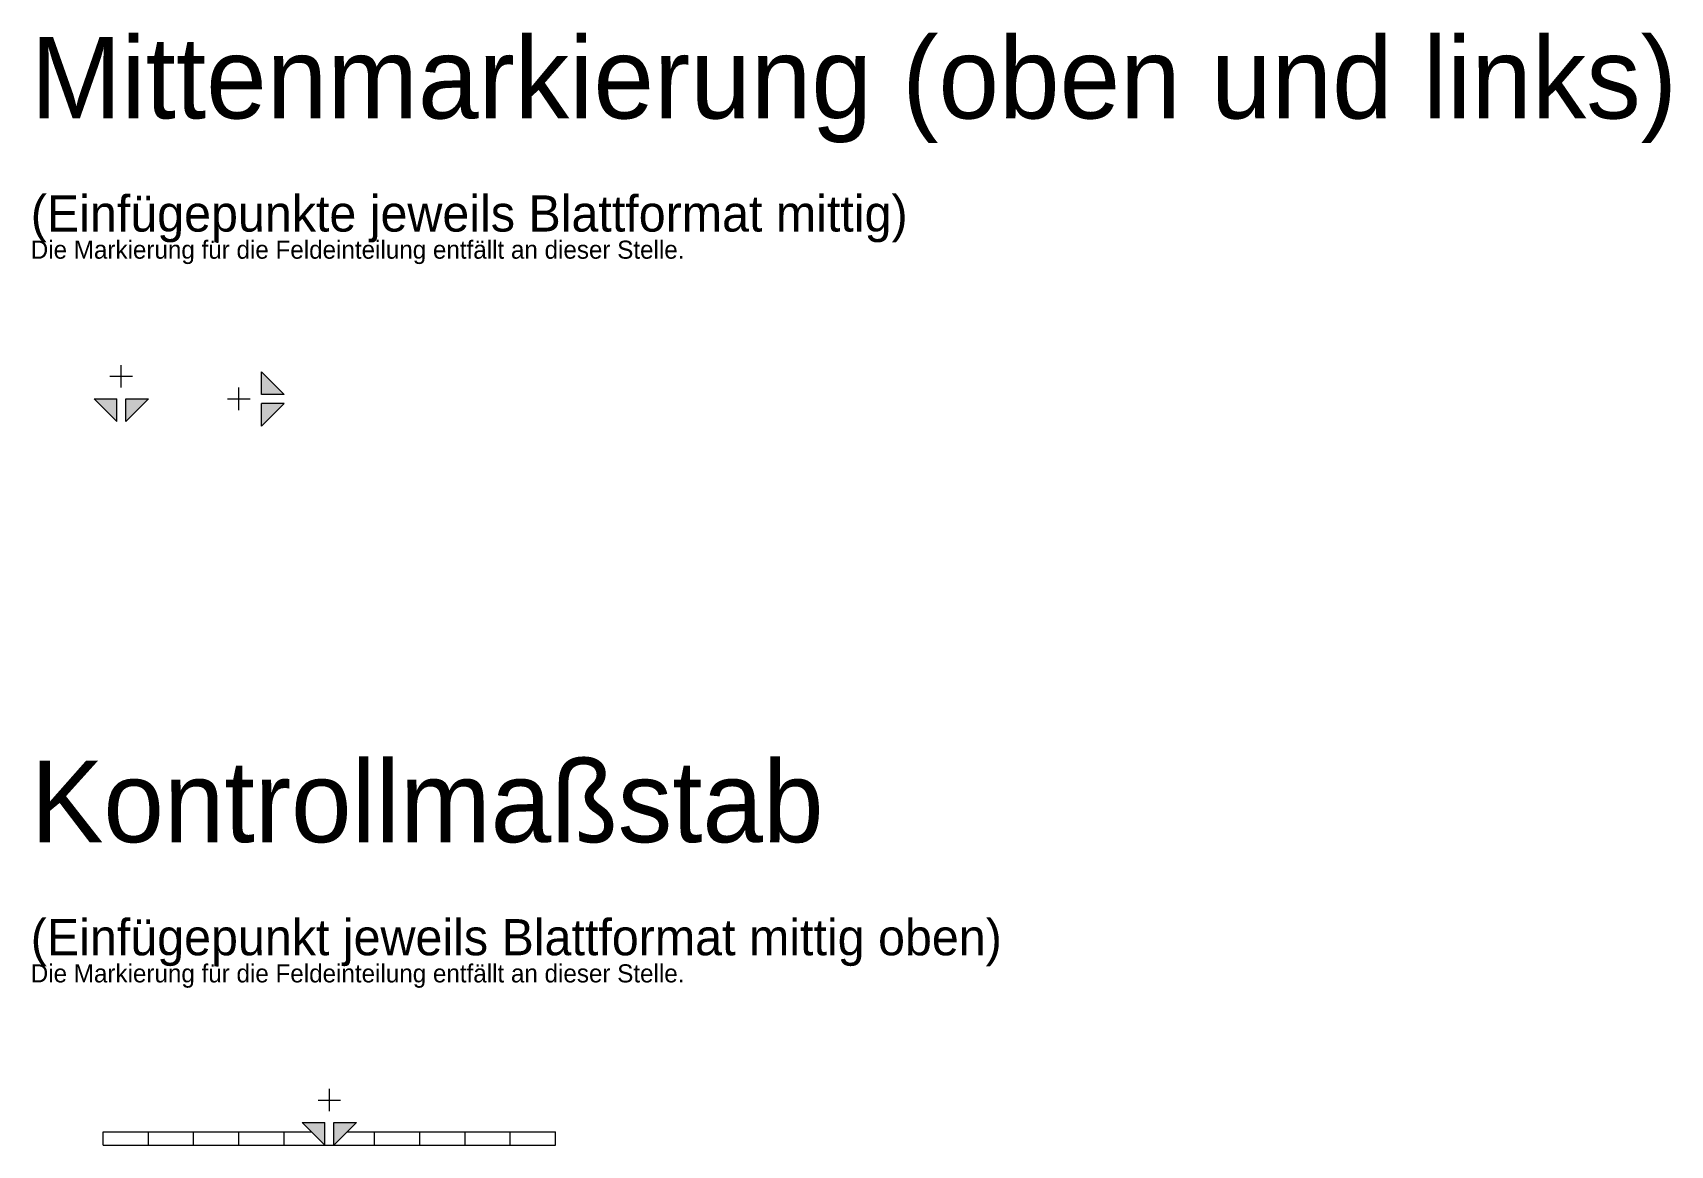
# Model space of a CAD drawing. Header units: millimetres. Extents: x -10 to 4154, y -219 to 3798.
# Drawn here: x 1000.4 to 1362.4, y -104 to 142 of the extents above; entities that cross this region are included whole.
import ezdxf
from ezdxf.enums import TextEntityAlignment as Align

# ---------------------------------------------------------------- set-up
doc = ezdxf.new("R2010")
doc.units = ezdxf.units.MM
for name, color, linetype, lineweight, true_color in [('Einstell_Mass', 5, 'Continuous', 5, 0x0000ff), ('EP', 1, 'Continuous', 5, 0xff0000), ('Legende', 7, 'Continuous', 5, 0x000000)]:
    doc.layers.add(name, color=color, linetype=linetype, lineweight=lineweight, true_color=true_color)
doc.styles.add('textstyle134', font='')
doc.styles.add('textstyle135', font='')
doc.styles.add('textstyle136', font='')
doc.styles.add('textstyle137', font='')
doc.styles.add('textstyle138', font='')
doc.styles.add('textstyle139', font='')
doc.styles.get('textstyle134').set_extended_font_data('TGL 31034-1')
doc.styles.get('textstyle135').set_extended_font_data('TGL 31034-1')
doc.styles.get('textstyle136').set_extended_font_data('TGL 31034-1')
doc.styles.get('textstyle137').set_extended_font_data('TGL 31034-1')
doc.styles.get('textstyle138').set_extended_font_data('TGL 31034-1')
doc.styles.get('textstyle139').set_extended_font_data('TGL 31034-1')

msp = doc.modelspace()

# ---------------------------------------------------------------- texts
at = {"layer": 'Legende'}
for s, height, style, p in [('Mittenmarkierung (oben und links)', 18, 'textstyle138', (1000, 141)), ('(Einfügepunkte jeweils Blattformat mittig)', 8, 'textstyle139', (1000, 106)), ('Die Markierung für die Feldeinteilung entfällt an dieser Stelle.', 4, 'textstyle135', (1000, 96)), ('Kontrollmaßstab', 18, 'textstyle137', (1000, -19)), ('(Einfügepunkt jeweils Blattformat mittig oben)', 8, 'textstyle134', (1000, -54)), ('Die Markierung für die Feldeinteilung entfällt an dieser Stelle.', 4, 'textstyle136', (1000, -64))]:
    msp.add_text(s, height=height, dxfattribs=dict(at, style=style)).set_placement(p, align=Align.TOP_LEFT)

# ---------------------------------------------------------------- hatches: boundary and pattern name
at = {"layer": 'Einstell_Mass'}
for points in [[(1056, 62), (1051, 62), (1051, 67)], [(1014, 61), (1019, 61), (1019, 56)], [(1021, 56), (1021, 61), (1026, 61)], [(1051, 55), (1051, 60), (1056, 60)], [(1060, -99), (1065, -99), (1065, -104)], [(1067, -104), (1067, -99), (1072, -99)]]:
    msp.add_hatch(color=256, dxfattribs=at).paths.add_polyline_path(points)

# ---------------------------------------------------------------- linework, layer by layer
for p, q in [((1051, 62), (1051, 67)), ((1051, 67), (1056, 62)), ((1056, 62), (1051, 62)), ((1014, 61), (1019, 61)), ((1014, 61), (1019, 56)), ((1019, 56), (1019, 61)), ((1021, 56), (1021, 61)), ((1021, 61), (1026, 61)), ((1026, 61), (1021, 56)), ((1056, 60), (1051, 60)), ((1051, 55), (1051, 60)), ((1051, 55), (1056, 60)), ((1016, -104), (1016, -101)), ((1016, -101), (1062, -101)), ((1026, -104), (1026, -101)), ((1036, -104), (1036, -101)), ((1046, -104), (1046, -101)), ((1056, -104), (1056, -101)), ((1060, -99), (1065, -99)), ((1060, -99), (1065, -104)), ((1065, -104), (1065, -99)), ((1067, -104), (1067, -99)), ((1067, -99), (1072, -99)), ((1072, -99), (1067, -104)), ((1070, -101), (1116, -101)), ((1076, -104), (1076, -101)), ((1086, -104), (1086, -101)), ((1096, -104), (1096, -101)), ((1106, -104), (1106, -101)), ((1116, -104), (1116, -101)), ((1016, -104), (1026, -104)), ((1026, -104), (1036, -104)), ((1036, -104), (1046, -104)), ((1046, -104), (1056, -104)), ((1056, -104), (1066, -104)), ((1066, -104), (1076, -104)), ((1076, -104), (1086, -104)), ((1086, -104), (1096, -104)), ((1096, -104), (1106, -104)), ((1106, -104), (1116, -104))]:
    msp.add_line(p, q, dxfattribs=at)
at = {"layer": 'EP'}
for p, q in [((1017.5, 66), (1022.5, 66)), ((1020, 63.5), (1020, 68.5)), ((1046, 58.5), (1046, 63.5)), ((1043.5, 61), (1048.5, 61)), ((1063.5, -94), (1068.5, -94)), ((1066, -96.5), (1066, -91.5))]:
    msp.add_line(p, q, dxfattribs=at)

msp.set_redraw_order([(e.dxf.handle, doc.entitydb.next_handle()) for e in msp.query("TEXT MTEXT ATTDEF DIMENSION ARC_DIMENSION")])  # texts and dimensions are drawn at this point

doc.saveas('drawing.dxf')
